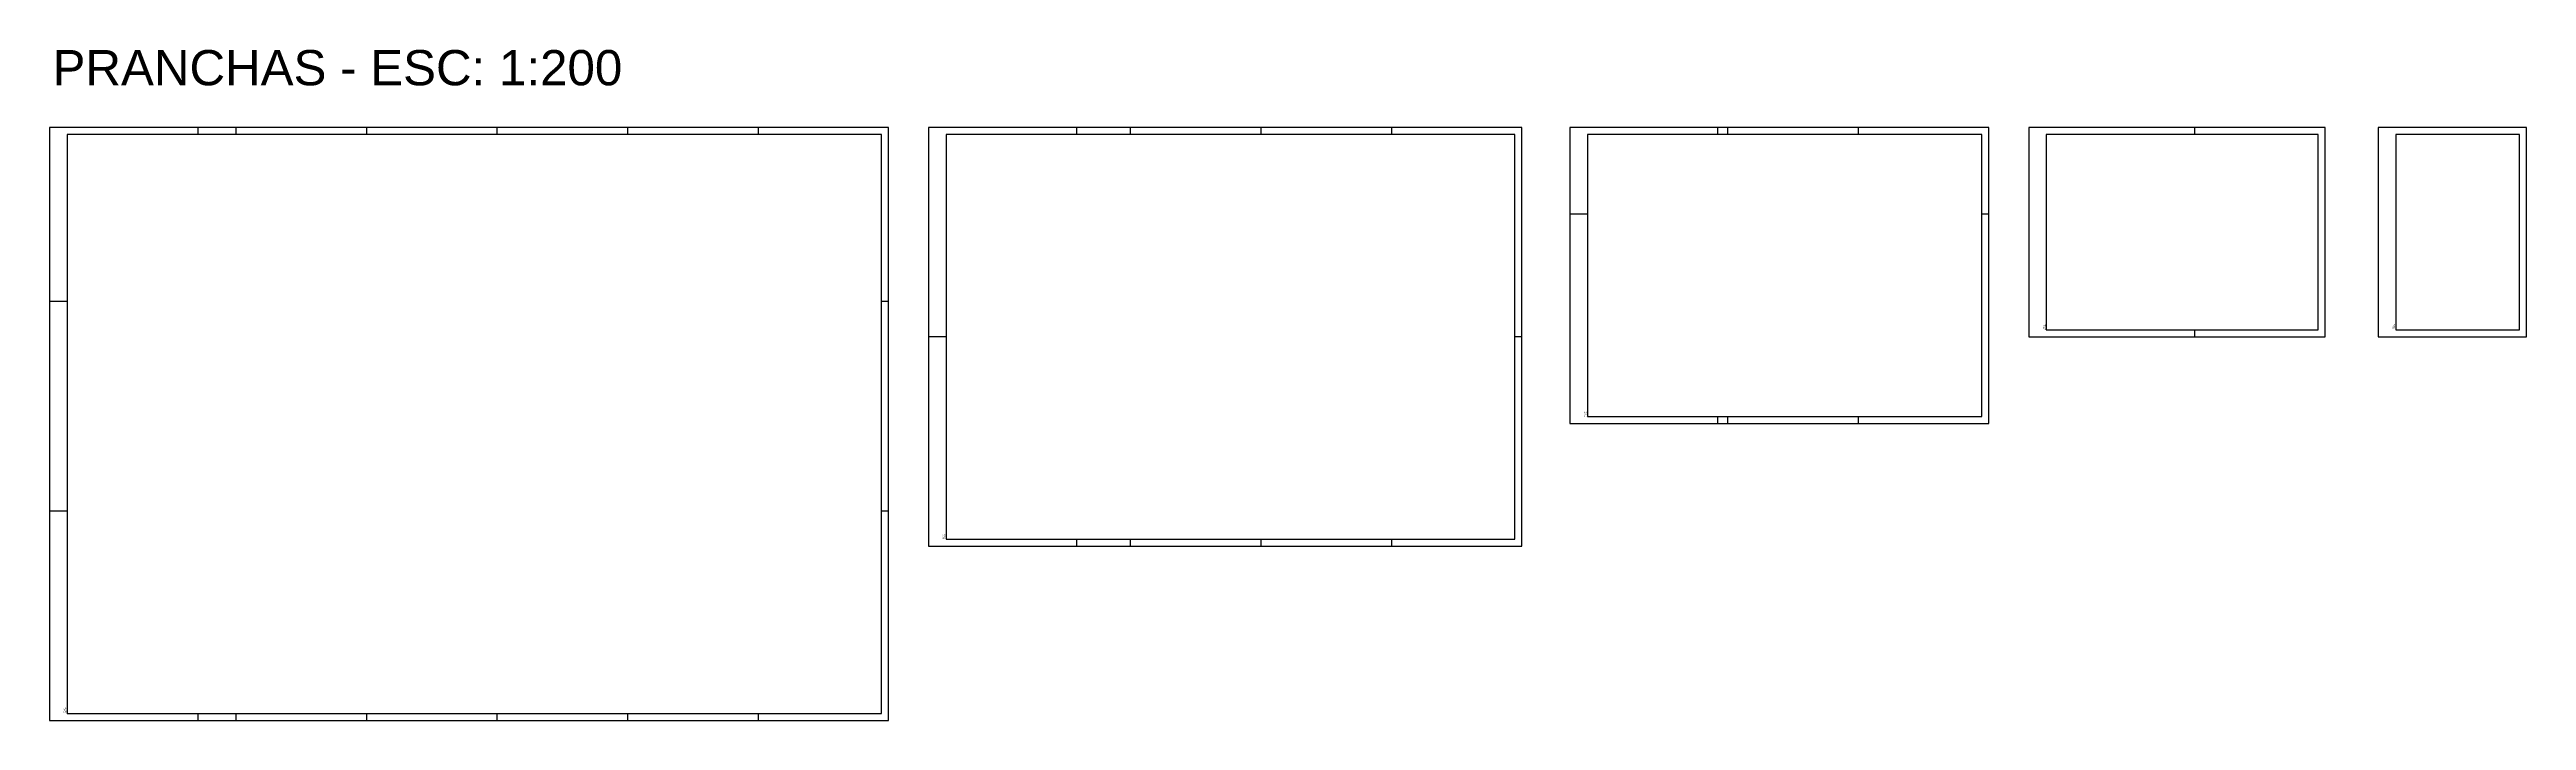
# Model space of a CAD drawing. Header units: millimetres. Extents: x 0 to 687901, y 0 to 346525.
# Drawn here: x 5320 to 75514, y 61694 to 80721 of the extents above; entities that cross this region are included whole.
import ezdxf

# ---------------------------------------------------------------- set-up
doc = ezdxf.new("R2010")
doc.units = ezdxf.units.MM
for name, color, linetype in [('ARQ_Prancha', 7, 'Continuous'), ('ARQ_Prancha lin_grossa', 111, 'Continuous'), ('ARQ_Texto', 7, 'Continuous')]:
    doc.layers.add(name, color=color, linetype=linetype)
doc.styles.add('ARIAL', font='arial.ttf')
doc.styles.add('DES-ROMANS', font='arial.ttf')

msp = doc.modelspace()

# ---------------------------------------------------------------- linework, layer by layer
at = {"layer": 'ARQ_Prancha'}
for p, q in [((9520, 78514), (9520, 78314)), ((10600, 78514), (10600, 78314)), ((14300, 78514), (14300, 78314)), ((18000, 78514), (18000, 78314)), ((21700, 78514), (21700, 78314)), ((25400, 78514), (25400, 78314)), ((34427, 78514), (34427, 78314)), ((35947, 78514), (35947, 78314)), ((39647, 78514), (39647, 78314)), ((43347, 78514), (43347, 78314)), ((47047, 78514), (46847, 78514)), ((52601, 78314), (52601, 78514)), ((52881, 78314), (52881, 78514)), ((56581, 78314), (56581, 78514)), ((60281, 78514), (60081, 78514)), ((66107, 78514), (66107, 78314)), ((48901, 76054), (48401, 76054)), ((60281, 76054), (60081, 76054)), ((5820, 73574), (5320, 73574)), ((29100, 73574), (28900, 73574)), ((30727, 72574), (30227, 72574)), ((47047, 72574), (46847, 72574)), ((66107, 72774), (66107, 72574)), ((52601, 70114), (52601, 70314)), ((52881, 70114), (52881, 70314)), ((56581, 70114), (56581, 70314)), ((5820, 67634), (5320, 67634)), ((29100, 67634), (28900, 67634)), ((34427, 66834), (34427, 66634)), ((35947, 66834), (35947, 66634)), ((39647, 66834), (39647, 66634)), ((43347, 66834), (43347, 66634)), ((9520, 61894), (9520, 61694)), ((10600, 61894), (10600, 61694)), ((14300, 61894), (14300, 61694)), ((18000, 61894), (18000, 61694)), ((21700, 61894), (21700, 61694)), ((25400, 61894), (25400, 61694))]:
    msp.add_line(p, q, dxfattribs=at)
for points in [[(5320, 61694), (29100, 61694), (29100, 78514), (5320, 78514)], [(30227, 66634), (47047, 66634), (47047, 78514), (30227, 78514)], [(48401, 70114), (60281, 70114), (60281, 78514), (48401, 78514)], [(61407, 72574), (69807, 72574), (69807, 78514), (61407, 78514)], [(71314, 72574), (75514, 72574), (75514, 78514), (71314, 78514)]]:
    msp.add_lwpolyline(points, close=True, dxfattribs=at)
at = {"layer": 'ARQ_Prancha lin_grossa'}
for points in [[(28900, 61894), (28900, 78314), (5820, 78314), (5820, 61894), (28900, 61894)], [(46847, 66834), (46847, 78314), (30727, 78314), (30727, 66834), (46847, 66834)], [(60081, 70314), (60081, 78314), (48901, 78314), (48901, 70314), (60081, 70314)], [(69607, 72774), (69607, 78314), (61907, 78314), (61907, 72774), (69607, 72774)], [(75314, 72774), (75314, 78314), (71814, 78314), (71814, 72774), (75314, 72774)]]:
    msp.add_lwpolyline(points, close=True, dxfattribs=at)

# ---------------------------------------------------------------- texts
at = {"layer": 'ARQ_Prancha', "style": 'DES-ROMANS'}
for s, p in [('ISO A3', (61840, 72779)), ('297x420', (61885, 72779)), ('ISO A4', (71747, 72779)), ('210x297', (71792, 72779)), ('ISO A2', (48835, 70319)), ('420x594', (48880, 70319)), ('ISO A1', (30661, 66839)), ('594x841', (30706, 66839)), ('ISO A0', (5753, 61899)), ('841x1189', (5798, 61899))]:
    msp.add_text(s, height=30, rotation=90, dxfattribs=at).set_placement(p)
at = {"layer": 'ARQ_Texto', "style": 'ARIAL'}
msp.add_text('PRANCHAS - ESC: 1:200', height=1000, dxfattribs=at).set_placement((5405, 79706))

doc.saveas('drawing.dxf')
